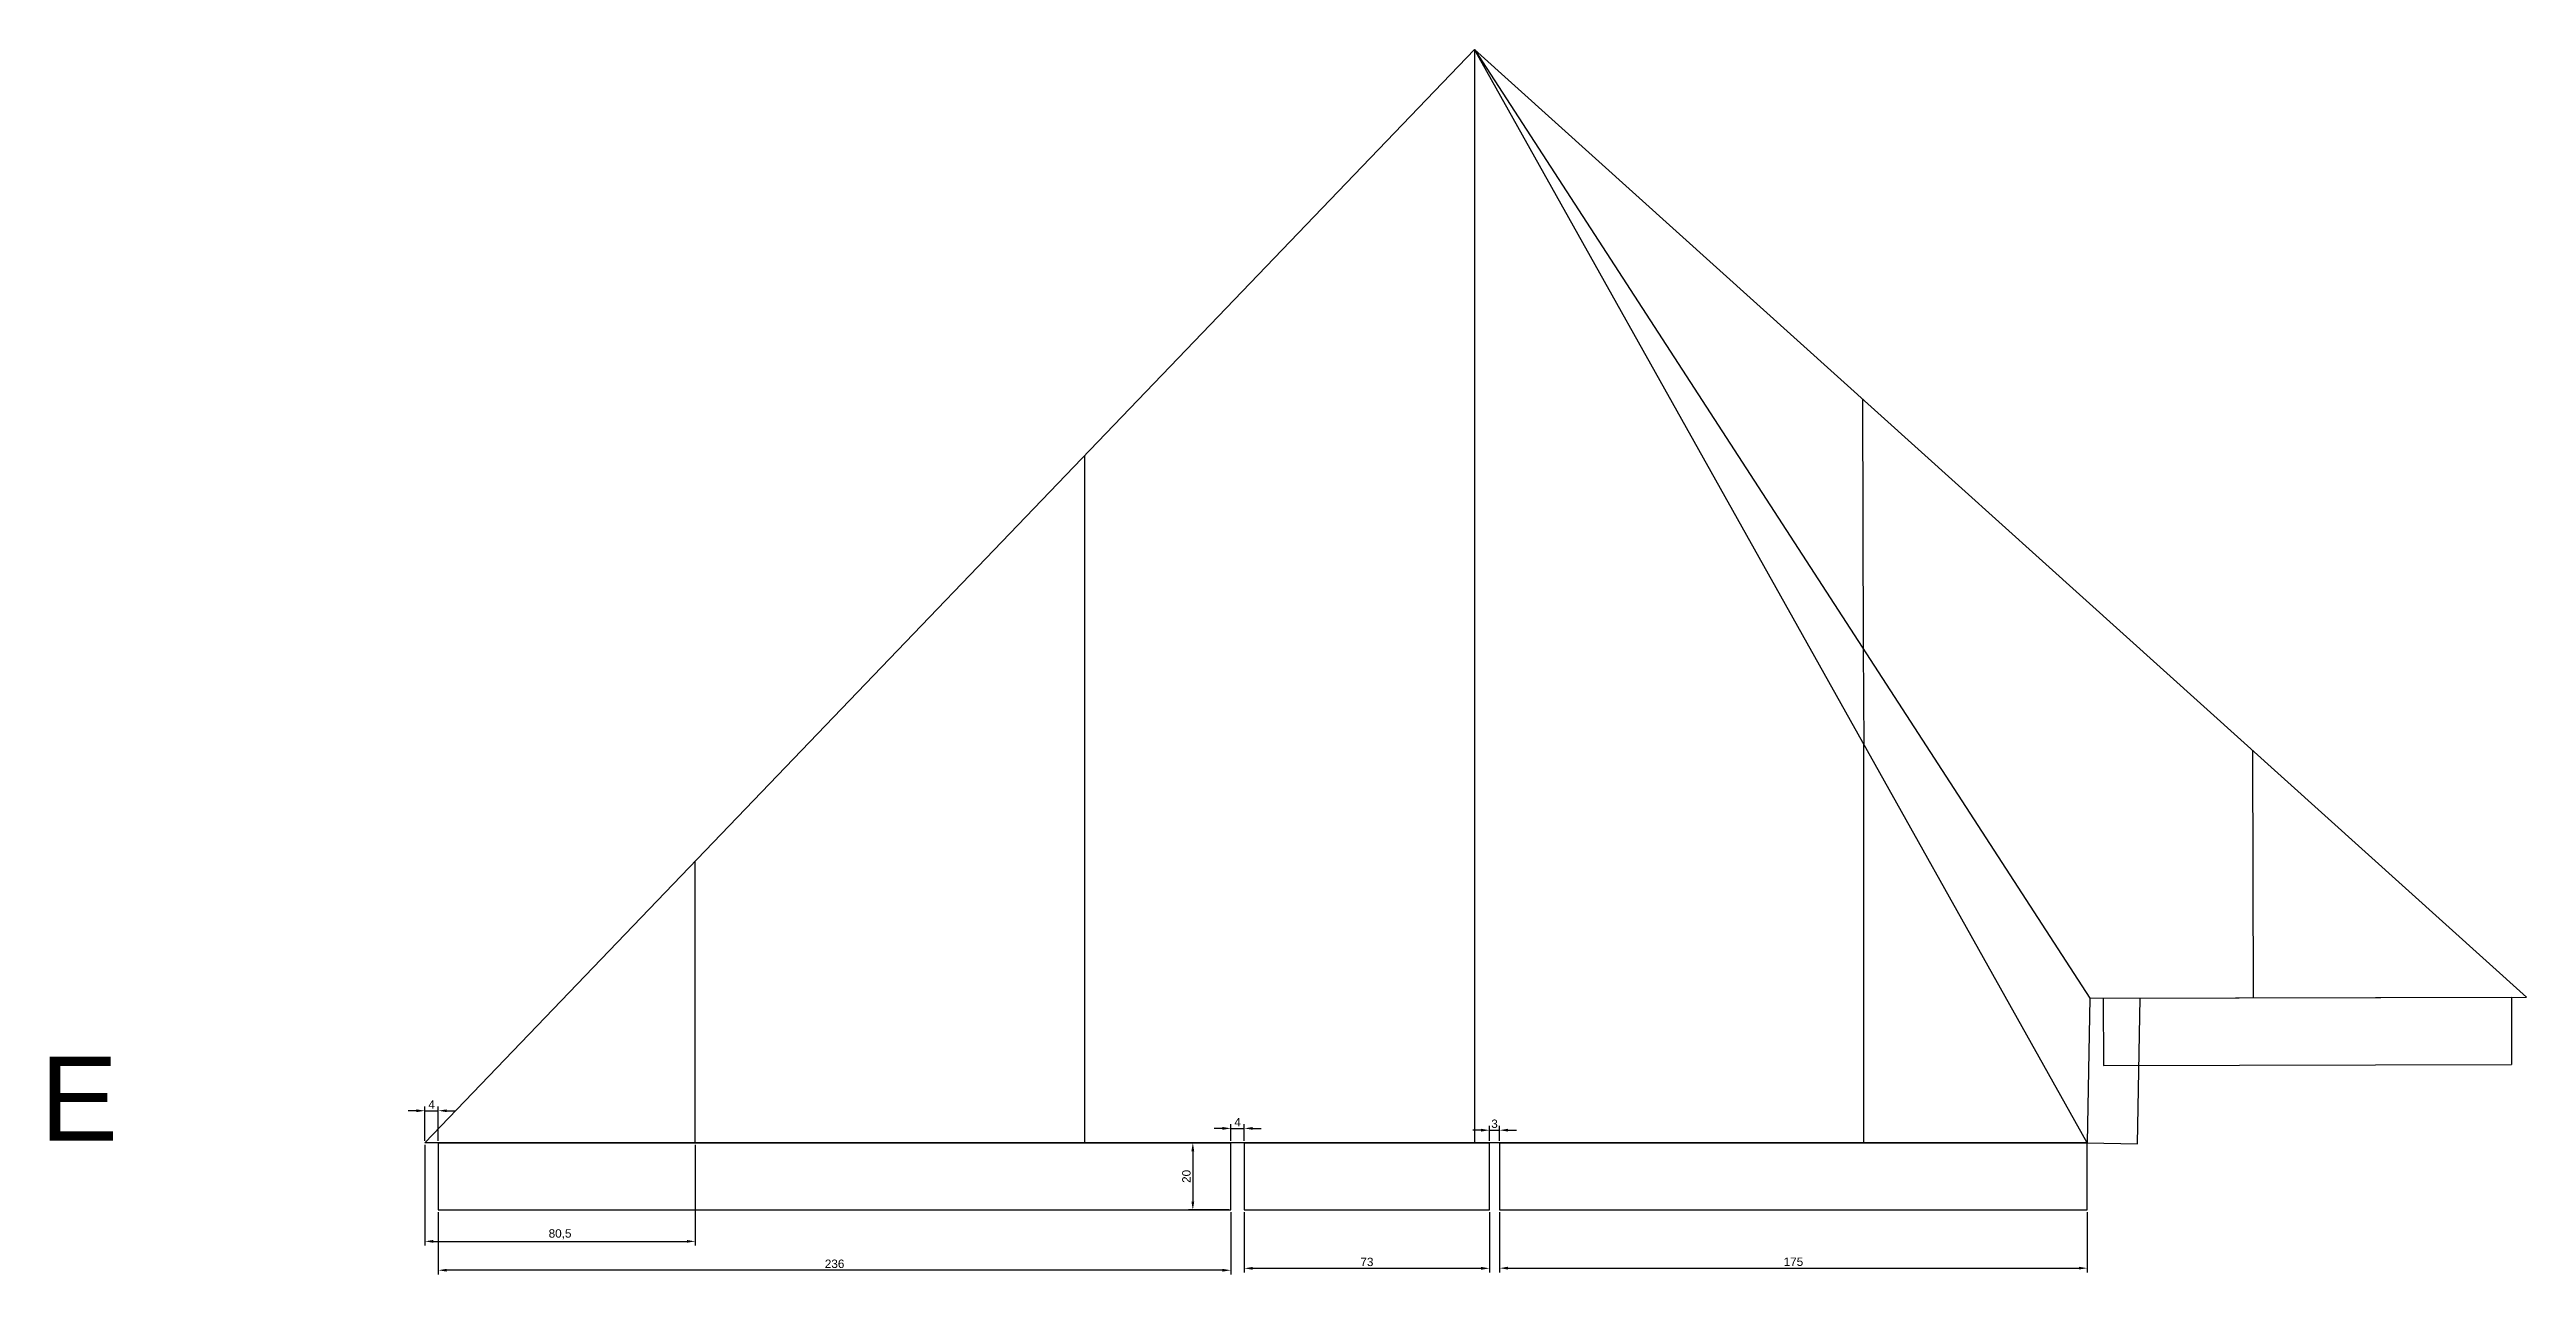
# Model space of a CAD drawing. Header units: millimetres. Extents: x -1487 to 2622, y -904 to 1367.
# Drawn here: x 1688 to 2426, y -39 to 325 of the extents above; entities that cross this region are included whole.
import ezdxf

# ---------------------------------------------------------------- set-up
doc = ezdxf.new("R2010")
doc.units = ezdxf.units.MM
for name, color, linetype in [('+bryła6', 122, 'Continuous'), ('bryła5', 122, 'Continuous'), ('literki', 7, 'Continuous')]:
    doc.layers.add(name, color=color, linetype=linetype)
for name, color, linetype, transparency in [('+szwy5.e', 170, 'Continuous', 0.6), ('szwy5.e', 170, 'Continuous', 0.6), ('szwy5.e - wymiary', 150, 'Continuous', 0.6)]:
    doc.layers.add(name, color=color, linetype=linetype, transparency=transparency)
doc.styles.get("Standard").update_dxf_attribs({"font": 'arial.ttf'})
doc.dimstyles.new('ISO-25', dxfattribs={"dimtxt": 2.5, "dimasz": 2.5, "dimexe": 1.25, "dimexo": 0.625, "dimtad": 1, "dimtxsty": 'Standard', "dimcen": 2.5, "dimadec": 0, "dimazin": 0, "dimtfac": 1, "dimtmove": 0, "dimatfit": 3, "dimfxl": 1, "dimarcsym": 0})

msp = doc.modelspace()

# ---------------------------------------------------------------- texts
at = {"layer": 'literki', "transparency": 33554687}
msp.add_text('E', height=25, dxfattribs=at).set_placement((1685.371, 0.612))

# ---------------------------------------------------------------- blocks, each defined once
blk = doc.blocks.new('*D155')
at = {"layer": 'szwy5.e - wymiary', "color": 0, "lineweight": -2, "transparency": 16777216}
for p, q in [((2039.38, 0), (2027.42, 0)), ((2028.67, -2.5), (2028.67, -17.5)), ((2039.38, -20), (2027.42, -20))]:
    blk.add_line(p, q, dxfattribs=at)
at = {"layer": 'szwy5.e - wymiary', "color": 0, "transparency": 16777216}
for points in [[(2028.25, -2.5), (2029.08, -2.5), (2028.67, 0)], [(2028.25, -17.5), (2029.08, -17.5), (2028.67, -20)]]:
    blk.add_solid(points, dxfattribs=at)
at = {"layer": 'szwy5.e - wymiary', "color": 0, "transparency": 16777216, "insert": (2026.77, -10), "char_height": 2.5, "attachment_point": 5, "rotation": 90}
blk.add_mtext('20', dxfattribs=at)
blk = doc.blocks.new('*D156')
at = {"layer": 'szwy5.e - wymiary', "color": 0, "lineweight": -2, "transparency": 16777216}
for p, q in [((2037.5, 4.29), (2035, 4.29)), ((2040, 0.63), (2040, 5.54)), ((2040, 4.29), (2044, 4.29)), ((2044, 0.63), (2044, 5.54)), ((2046.5, 4.29), (2049, 4.29))]:
    blk.add_line(p, q, dxfattribs=at)
at = {"layer": 'szwy5.e - wymiary', "color": 0, "transparency": 16777216}
for points in [[(2037.5, 4.71), (2037.5, 3.87), (2040, 4.29)], [(2046.5, 4.71), (2046.5, 3.87), (2044, 4.29)]]:
    blk.add_solid(points, dxfattribs=at)
at = {"layer": 'szwy5.e - wymiary', "color": 0, "transparency": 16777216, "insert": (2042, 6.16), "char_height": 2.5, "attachment_point": 5}
blk.add_mtext('4', dxfattribs=at)
blk = doc.blocks.new('*D157')
at = {"layer": 'szwy5.e - wymiary', "color": 0, "lineweight": -2, "transparency": 16777216}
for p, q in [((2114.5, 3.75), (2112, 3.75)), ((2117, 0.63), (2117, 5)), ((2117, 3.75), (2120, 3.75)), ((2120, 0.63), (2120, 5)), ((2122.5, 3.75), (2125, 3.75))]:
    blk.add_line(p, q, dxfattribs=at)
at = {"layer": 'szwy5.e - wymiary', "color": 0, "transparency": 16777216}
for points in [[(2114.5, 4.17), (2114.5, 3.34), (2117, 3.75)], [(2122.5, 4.17), (2122.5, 3.34), (2120, 3.75)]]:
    blk.add_solid(points, dxfattribs=at)
at = {"layer": 'szwy5.e - wymiary', "color": 0, "transparency": 16777216, "insert": (2118.5, 5.65), "char_height": 2.5, "attachment_point": 5}
blk.add_mtext('3', dxfattribs=at)
blk = doc.blocks.new('*D158')
at = {"layer": 'szwy5.e - wymiary', "color": 0, "lineweight": -2, "transparency": 16777216}
for p, q in [((1797.5, 9.54), (1795, 9.54)), ((1800, 0.63), (1800, 10.79)), ((1800, 9.54), (1804, 9.54)), ((1804, 0.63), (1804, 10.79)), ((1806.5, 9.54), (1809, 9.54))]:
    blk.add_line(p, q, dxfattribs=at)
at = {"layer": 'szwy5.e - wymiary', "color": 0, "transparency": 16777216}
for points in [[(1797.5, 9.95), (1797.5, 9.12), (1800, 9.54)], [(1806.5, 9.95), (1806.5, 9.12), (1804, 9.54)]]:
    blk.add_solid(points, dxfattribs=at)
at = {"layer": 'szwy5.e - wymiary', "color": 0, "transparency": 16777216, "insert": (1802, 11.41), "char_height": 2.5, "attachment_point": 5}
blk.add_mtext('4', dxfattribs=at)
blk = doc.blocks.new('*D159')
at = {"layer": 'szwy5.e - wymiary', "color": 0, "lineweight": -2, "transparency": 16777216}
for p, q in [((1800, -0.62), (1800, -30.59)), ((1880.5, -0.62), (1880.5, -30.59)), ((1802.5, -29.34), (1878, -29.34))]:
    blk.add_line(p, q, dxfattribs=at)
at = {"layer": 'szwy5.e - wymiary', "color": 0, "transparency": 16777216}
for points in [[(1802.5, -28.92), (1802.5, -29.75), (1800, -29.34)], [(1878, -28.92), (1878, -29.75), (1880.5, -29.34)]]:
    blk.add_solid(points, dxfattribs=at)
at = {"layer": 'szwy5.e - wymiary', "color": 0, "transparency": 16777216, "insert": (1840.25, -27.21), "char_height": 2.5, "attachment_point": 5}
blk.add_mtext('80,5', dxfattribs=at)
blk = doc.blocks.new('*D160')
at = {"layer": 'szwy5.e - wymiary', "color": 0, "lineweight": -2, "transparency": 16777216}
for p, q in [((1804, -20.62), (1804, -39.18)), ((2040, -20.62), (2040, -39.18)), ((2037.5, -37.93), (1806.5, -37.93))]:
    blk.add_line(p, q, dxfattribs=at)
at = {"layer": 'szwy5.e - wymiary', "color": 0, "transparency": 16777216}
for points in [[(1806.5, -37.51), (1806.5, -38.34), (1804, -37.93)], [(2037.5, -37.51), (2037.5, -38.34), (2040, -37.93)]]:
    blk.add_solid(points, dxfattribs=at)
at = {"layer": 'szwy5.e - wymiary', "color": 0, "transparency": 16777216, "insert": (1922, -36.02), "char_height": 2.5, "attachment_point": 5}
blk.add_mtext('236', dxfattribs=at)
blk = doc.blocks.new('*D161')
at = {"layer": 'szwy5.e - wymiary', "color": 0, "lineweight": -2, "transparency": 16777216}
for p, q in [((2044, -20.62), (2044, -38.61)), ((2117, -20.62), (2117, -38.61)), ((2046.5, -37.36), (2114.5, -37.36))]:
    blk.add_line(p, q, dxfattribs=at)
at = {"layer": 'szwy5.e - wymiary', "color": 0, "transparency": 16777216}
for points in [[(2046.5, -36.94), (2046.5, -37.78), (2044, -37.36)], [(2114.5, -36.94), (2114.5, -37.78), (2117, -37.36)]]:
    blk.add_solid(points, dxfattribs=at)
at = {"layer": 'szwy5.e - wymiary', "color": 0, "transparency": 16777216, "insert": (2080.5, -35.46), "char_height": 2.5, "attachment_point": 5}
blk.add_mtext('73', dxfattribs=at)
blk = doc.blocks.new('*D162')
at = {"layer": 'szwy5.e - wymiary', "color": 0, "lineweight": -2, "transparency": 16777216}
for p, q in [((2120, -20.62), (2120, -38.56)), ((2295, -20.62), (2295, -38.56)), ((2122.5, -37.31), (2292.5, -37.31))]:
    blk.add_line(p, q, dxfattribs=at)
at = {"layer": 'szwy5.e - wymiary', "color": 0, "transparency": 16777216}
for points in [[(2122.5, -36.89), (2122.5, -37.72), (2120, -37.31)], [(2292.5, -36.89), (2292.5, -37.72), (2295, -37.31)]]:
    blk.add_solid(points, dxfattribs=at)
at = {"layer": 'szwy5.e - wymiary', "color": 0, "transparency": 16777216, "insert": (2207.5, -35.41), "char_height": 2.5, "attachment_point": 5}
blk.add_mtext('175', dxfattribs=at)

# ---------------------------------------------------------------- dimensions: what is measured, and where the dimension line sits
at = {"layer": 'szwy5.e - wymiary', "transparency": 33554687}
for base, p1, p2, picture, middle in [((1804, 9.537), (1800, 0), (1804, 0), '*D158', (1802, 11.412)), ((2044, 4.289), (2040, 0), (2044, 0), '*D156', (2042, 6.164)), ((1880.5, -29.338), (1800, 0), (1880.5, 0), '*D159', (1840.25, -27.211)), ((2120, 3.752), (2117, 0), (2120, 0), '*D157', (2118.5, 5.655)), ((1804, -37.926), (2040, -20), (1804, -20), '*D160', (1922, -36.023)), ((2117, -37.359), (2044, -20), (2117, -20), '*D161', (2080.5, -35.456)), ((2295, -37.307), (2120, -20), (2295, -20), '*D162', (2207.5, -35.406))]:
    dim = msp.add_linear_dim(base=base, p1=p1, p2=p2, dimstyle='ISO-25', dxfattribs=at)
    dim.commit()
    dim.dimension.update_dxf_attribs({"geometry": picture, "text_midpoint": middle})
dim = msp.add_linear_dim(base=(2028.668, -20), p1=(2040, 0), p2=(2040, -20), angle=90, dimstyle='ISO-25', dxfattribs=at)
dim.commit()
dim.dimension.update_dxf_attribs({"geometry": '*D155', "text_midpoint": (2026.766, -10)})

# ---------------------------------------------------------------- linework, layer by layer
at = {"layer": '+bryła6', "transparency": 33554687, "extrusion": (-0.717613, 0.689291, 0.099541)}
msp.add_line((2112.5, 325.34), (1800, 0), dxfattribs=at)
at = {"layer": '+bryła6', "transparency": 33554687, "extrusion": (-3.28418e-14, 0.989733, 0.142927)}
for q in [(2112.5, 325.34), (1800, 0)]:
    msp.add_line((2295, 0), q, dxfattribs=at)
at = {"layer": '+bryła6', "transparency": 33554687, "extrusion": (0.018013, 0.999838, 1.15673e-13)}
for p, q in [((2112.5, 325.34), (2295.775, 42.993)), ((2295.775, 42.993), (2295, 0))]:
    msp.add_line(p, q, dxfattribs=at)
at = {"layer": '+bryła6', "transparency": 33554687, "extrusion": (-0.002704, 0.98639, 0.164399)}
for p, q in [((2425.774, 43.349), (2112.5, 325.34)), ((2295.775, 42.993), (2425.774, 43.349))]:
    msp.add_line(p, q, dxfattribs=at)
at = {"layer": '+szwy5.e', "transparency": 33554687, "extrusion": (-4.44089e-15, -0.142927, 0.989733)}
msp.add_line((2112.5, 325.34), (1800, 0), dxfattribs=at)
at = {"layer": '+szwy5.e', "transparency": 33554687, "extrusion": (-4.11023e-15, -0.002589, 0.999997)}
msp.add_line((2112.5, 325.34), (2112.5, 0), dxfattribs=at)
at = {"layer": '+szwy5.e', "transparency": 33554687, "extrusion": (0.000450599, -0.164398, 0.986394)}
for p, q in [((2425.774, 43.349), (2112.5, 325.34)), ((2299.775, 42.996, -0.001), (2421.274, 43.329, -0.001))]:
    msp.add_line(p, q, dxfattribs=at)
at = {"layer": '+szwy5.e', "transparency": 33554687}
for p, q in [((2228.025, 221.351), (2228.229, 147.052)), ((2344.514, 43.127), (2344.312, 116.676))]:
    msp.add_line(p, q, dxfattribs=at)
at = {"layer": '+szwy5.e', "transparency": 33554687, "extrusion": (3.7503e-15, 1.21292e-14, -1)}
for p, q in [((1996.5, 0), (1996.5, 204.574)), ((2228.5, 0), (2228.5, 118.549)), ((1880.5, 0), (1880.5, 83.808))]:
    msp.add_line(p, q, dxfattribs=at)
at = {"layer": '+szwy5.e', "transparency": 33554687, "extrusion": (0.246468, 0.159985, 0.955855)}
msp.add_line((2228.229, 147.052), (2228.5, 118.549), dxfattribs=at)
at = {"layer": '+szwy5.e', "transparency": 33554687, "extrusion": (-1.88939e-14, 2.29972e-14, -1)}
for p, q in [((2299.775, 42.996, -0.001), (2299.829, 22.997, -0.001)), ((2421.274, 43.329, -0.001), (2421.329, 23.33, -0.001)), ((2299.829, 22.997, -0.001), (2421.329, 23.33, -0.001))]:
    msp.add_line(p, q, dxfattribs=at)
at = {"layer": '+szwy5.e', "transparency": 33554687, "extrusion": (-9.38631e-13, 1.38714e-13, -1)}
for p, q in [((2309.998, -0.27), (2310.778, 43.034)), ((2295, 0), (2309.998, -0.27))]:
    msp.add_line(p, q, dxfattribs=at)
at = {"layer": 'bryła5', "transparency": 33554687, "extrusion": (5.39083e-14, 0.9901, 0.140365)}
msp.add_line((2295, 0), (1800, 0), dxfattribs=at)
at = {"layer": 'szwy5.e', "transparency": 33554687}
for p, q in [((1804, 0), (2040, 0)), ((1804, 0), (1804, -20)), ((2040, -20), (2040, 0)), ((2044, 0), (2044, -20)), ((2117, -20), (2117, 0)), ((2120, 0), (2120, -20)), ((2295, -20), (2295, 0)), ((1804, -20), (2040, -20)), ((2044, -20), (2117, -20)), ((2120, -20), (2295, -20))]:
    msp.add_line(p, q, dxfattribs=at)
at = {"layer": 'szwy5.e', "transparency": 33554687, "extrusion": (4.05231e-15, -0.140365, 0.9901)}
for p, q in [((2044, 0), (2117, 0)), ((2120, 0), (2295, 0))]:
    msp.add_line(p, q, dxfattribs=at)

msp.set_redraw_order([(e.dxf.handle, doc.entitydb.next_handle()) for e in msp.query("TEXT MTEXT ATTDEF DIMENSION ARC_DIMENSION")])  # texts and dimensions are drawn at this point

doc.saveas('drawing.dxf')
